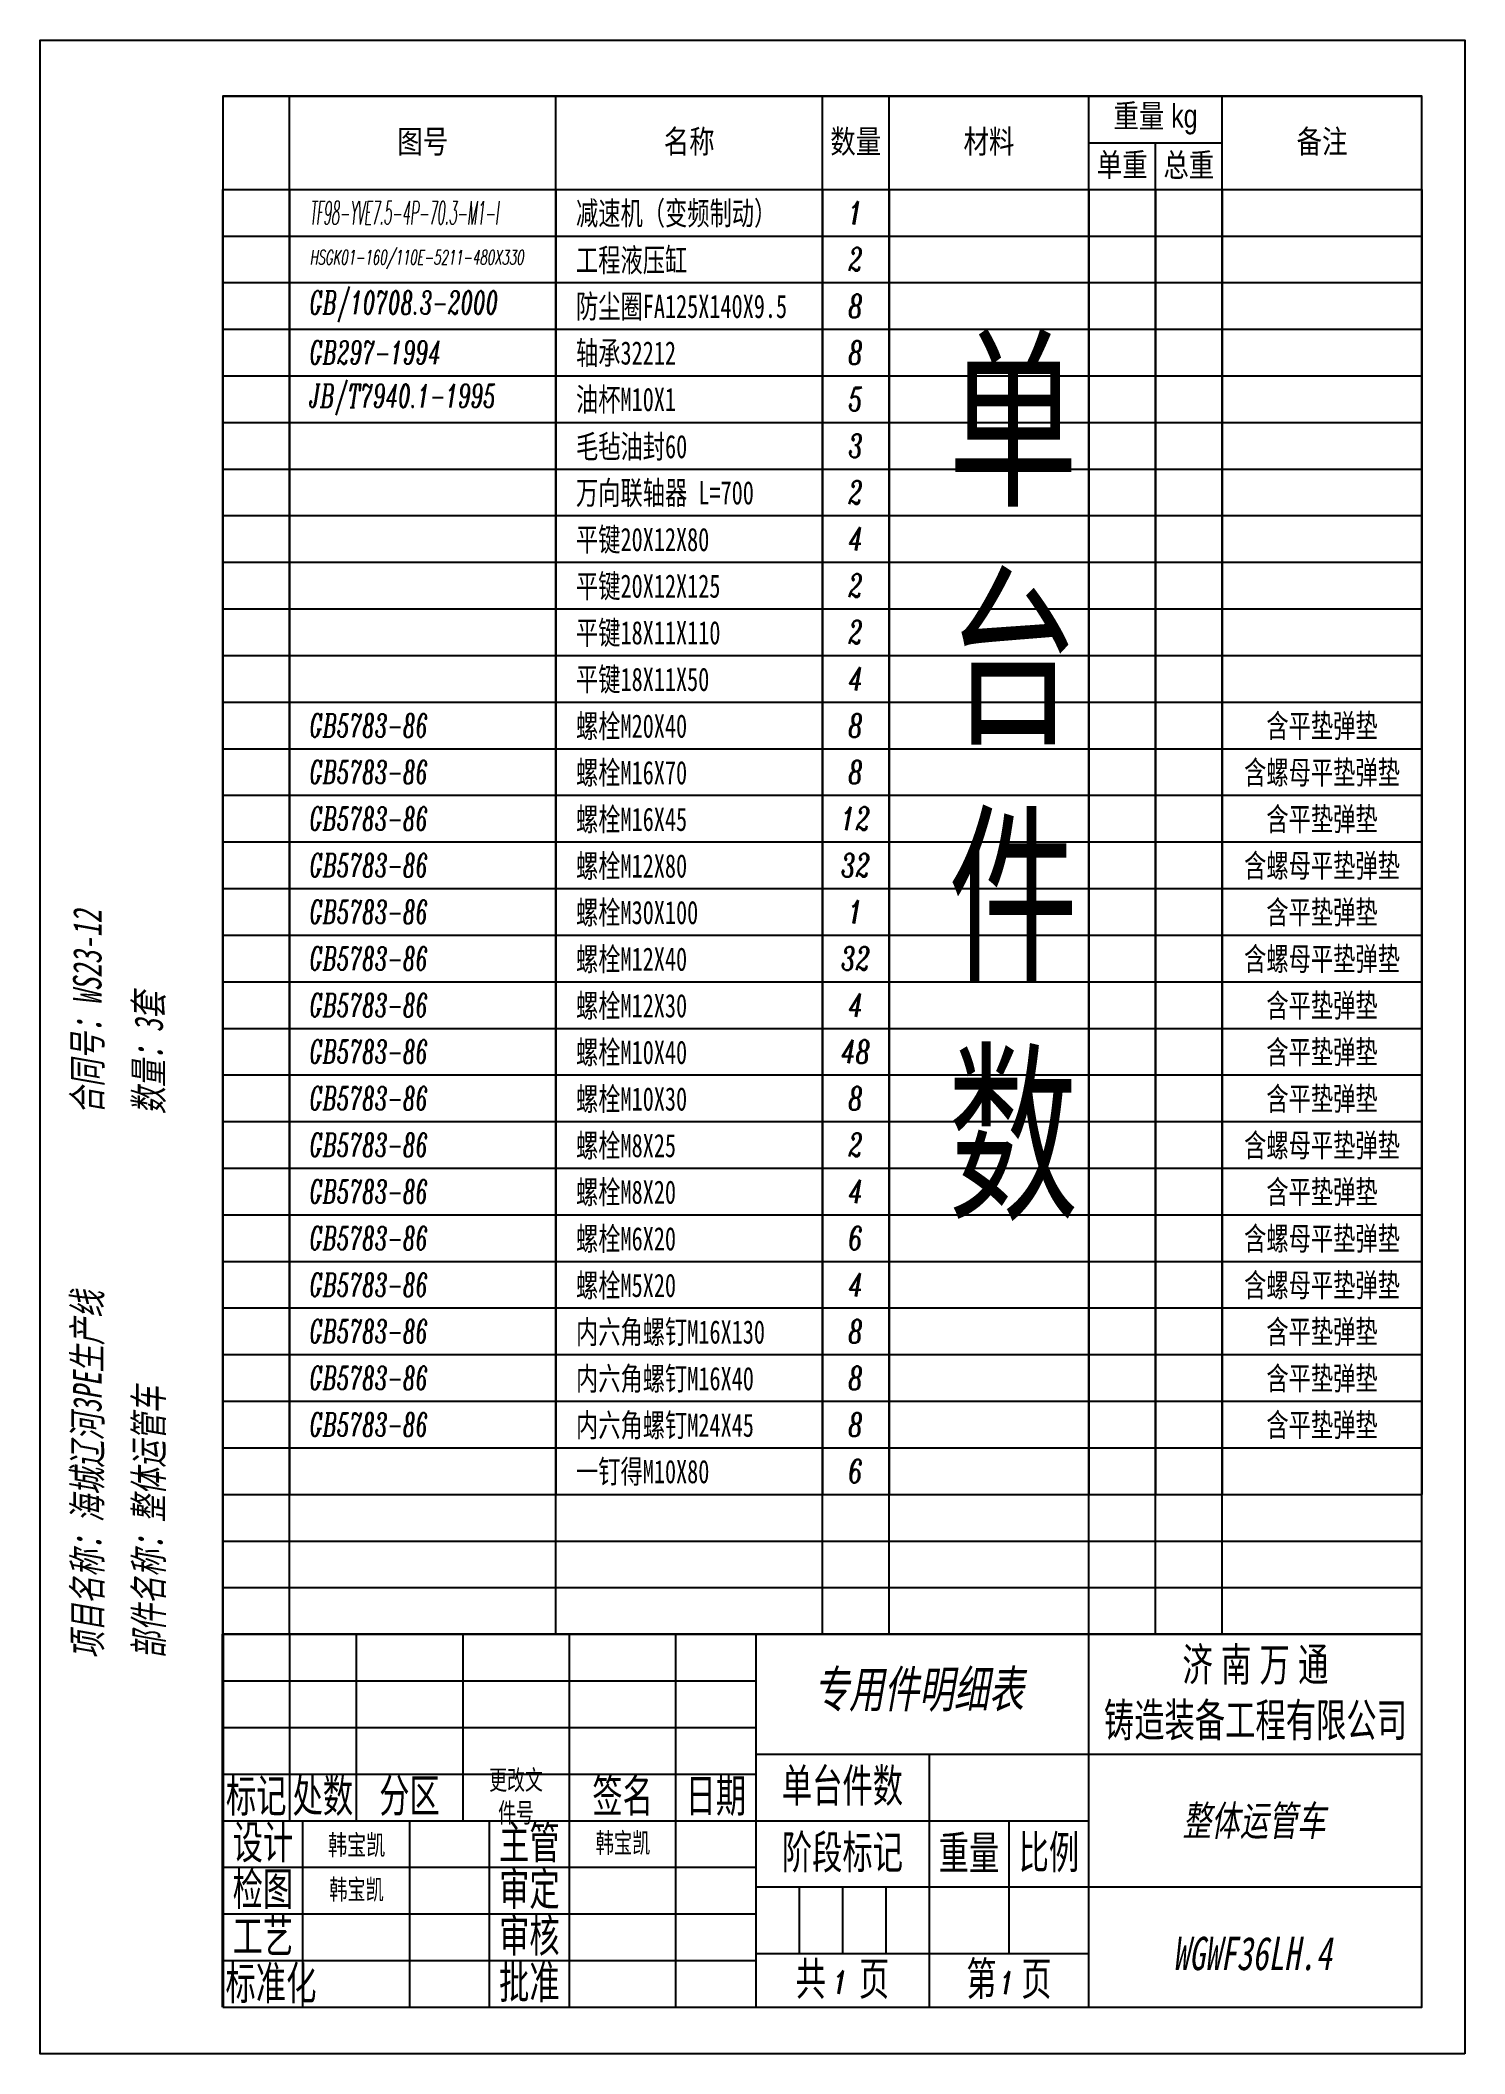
# Model space of a CAD drawing. Header units: millimetres. Extents: x 1029685 to 2160558, y -612394 to -232818.
# Drawn here: x 1044654 to 1047648, y -237051 to -232818 of the extents above; entities that cross this region are included whole.
import ezdxf
from ezdxf.enums import TextEntityAlignment as Align

# ---------------------------------------------------------------- set-up
doc = ezdxf.new("R2010")
doc.units = ezdxf.units.MM
doc.header["$LTSCALE"] = 5
doc.layers.add('$TD_AUDIT_GENERATED_(71C17)', color=7, linetype='Continuous', lineweight=40)
doc.layers.add('$TD_AUDIT_GENERATED_(71C18)', color=4, linetype='Continuous')
doc.layers.add('$TD_AUDIT_GENERATED_(71C19)', color=3, linetype='Continuous')
doc.styles.add('$TD_AUDIT_GENERATED_(68)', font='', dxfattribs={"width": 0.667})
doc.styles.add('$TD_AUDIT_GENERATED_(71C1D)', font='italic.shx', dxfattribs={"width": 0.7})
doc.styles.add('$TD_AUDIT_GENERATED_(71C1E)', font='', dxfattribs={"width": 0.7, "oblique": 10})
doc.styles.add('CHINESE-3', font='', dxfattribs={"width": 0.8})
doc.styles.get('$TD_AUDIT_GENERATED_(68)').set_extended_font_data('FangSong_GB2312')
doc.styles.get('$TD_AUDIT_GENERATED_(71C1E)').set_extended_font_data('SimSun')
doc.styles.get('CHINESE-3').set_extended_font_data('SimSun')

msp = doc.modelspace()

# ---------------------------------------------------------------- texts
at = {"layer": '$TD_AUDIT_GENERATED_(71C19)', "insert": (1046562.2, -233466.3), "char_height": 300, "width": 788.925, "attachment_point": 1, "style": '$TD_AUDIT_GENERATED_(68)'}
msp.add_mtext('{\\fSimSun|b0|i0|c134|p2;\\M+5B5A5\\P\\M+5CCA8\\P\\M+5BCFE\\P\\M+5CAFD}', dxfattribs=at)
at = {"layer": '$TD_AUDIT_GENERATED_(71C19)', "insert": (1044722.7, -236220.2), "char_height": 89.0389, "width": 3739.89, "attachment_point": 1, "rotation": 90, "style": '$TD_AUDIT_GENERATED_(71C1E)'}
msp.add_mtext('{\\H0.6739x;\\M+5CFEE\\M+5C4BF\\M+5C3FB\\M+5B3C6\\M+5A3BA\\M+5BAA3\\M+5B3C7\\M+5C1C9\\M+5BAD33PE\\M+5C9FA\\M+5B2FA\\M+5CFDF             \\M+5BACF\\M+5CDAC\\M+5BAC5\\M+5A3BAWS23-12\\P\\M+5B2BF\\M+5BCFE\\M+5C3FB\\M+5B3C6\\M+5A3BA\\M+5D5FB\\M+5CCE5\\M+5D4CB\\M+5B9DC\\M+5B3B5                    \\M+5CAFD\\M+5C1BF\\M+5A3BA3\\M+5CCD7    }\\M+5A1A1\\M+5A1A1\\M+5A1A1', dxfattribs=at)

# ---------------------------------------------------------------- blocks, each defined once
blk = doc.blocks.new('44')
at = {"layer": '$TD_AUDIT_GENERATED_(71C18)'}
for p, q in [((658445.7, -179696.7), (662045.7, -179696.7)), ((658445.7, -179696.7), (658445.7, -179976.7)), ((658645.7, -179976.7), (658645.7, -179696.7)), ((659445.7, -179976.7), (659445.7, -179696.7)), ((660245.7, -179976.7), (660245.7, -179696.7)), ((660445.7, -179976.7), (660445.7, -179696.7)), ((661045.7, -179976.7), (661045.7, -179696.7)), ((661445.7, -179976.7), (661445.7, -179696.7)), ((661045.7, -179836.7), (661445.7, -179836.7)), ((661245.7, -179976.7), (661245.7, -179836.7)), ((658445.7, -179976.7), (662045.7, -179976.7))]:
    blk.add_line(p, q, dxfattribs=at)
at = {"layer": '$TD_AUDIT_GENERATED_(71C18)', "char_height": 70, "width": 800, "attachment_point": 5, "style": 'CHINESE-3'}
for s, insert in [('{\\fￋￎￌﾣﾤ|b0|i0|c134|p2;\\M+5D6D8\\M+5C1BF kg}', (661245.7, -179766.7)), ('{\\fￋￎￌﾣﾤ|b0|i0|c134|p2;\\M+5CDBC\\M+5BAC5}', (659045.7, -179836.7)), ('{\\fￋￎￌﾣﾤ|b0|i0|c134|p2;\\M+5C3FB\\M+5B3C6}', (659845.7, -179836.7)), ('{\\fￋￎￌﾣﾤ|b0|i0|c134|p2;\\M+5CAFD\\M+5C1BF}', (660345.7, -179836.7)), ('{\\fￋￎￌﾣﾤ|b0|i0|c134|p2;\\M+5B2C4\\M+5C1CF}', (660745.7, -179836.7)), ('{\\fￋￎￌﾣﾤ|b0|i0|c134|p2;\\M+5B1B8\\M+5D7A2}', (661745.7, -179836.7)), ('{\\fￋￎￌﾣﾤ|b0|i0|c134|p2;\\M+5B5A5\\M+5D6D8}', (661145.7, -179906.7)), ('{\\fￋￎￌﾣﾤ|b0|i0|c134|p2;\\M+5D7DC\\M+5D6D8}', (661345.7, -179906.7))]:
    blk.add_mtext(s, dxfattribs=dict(at, insert=insert))
blk = doc.blocks.new('$TD_AUDIT_GENERATED_(71B81)')
at = {"layer": '$TD_AUDIT_GENERATED_(71C17)'}
blk.add_line((-180, 56), (-180, 0), dxfattribs=at)
at = {"layer": '$TD_AUDIT_GENERATED_(71C18)'}
for p, q in [((0, 56), (-180, 56)), ((-170, 56), (-170, 28)), ((-160, 56), (-160, 28)), ((-144, 56), (-144, 28)), ((-128, 56), (-128, 0)), ((-112, 0), (-112, 56)), ((-100, 56), (-100, 0)), ((-50, 0), (-50, 56)), ((-180, 49), (-100, 49)), ((-180, 42), (-100, 42)), ((-100, 38), (0, 38)), ((-74, 38), (-74, 0)), ((-180, 35), (-100, 35)), ((-180, 28), (-50, 28)), ((-168, 0), (-168, 28)), ((-152, 28), (-152, 0)), ((-140, 0), (-140, 28)), ((-62, 28), (-62, 8)), ((-180, 21), (-100, 21)), ((0, 18), (-100, 18)), ((-93.5, 18), (-93.5, 8)), ((-87, 18), (-87, 8)), ((-80.5, 18), (-80.5, 8)), ((-180, 14), (-100, 14)), ((-180, 7), (-100, 7)), ((-50, 8), (-100, 8)), ((-50, 0), (-50, 9))]:
    blk.add_line(p, q, dxfattribs=at)
at = {"layer": '$TD_AUDIT_GENERATED_(71C18)', "attachment_point": 5, "style": '$TD_AUDIT_GENERATED_(68)'}
for s, insert, char_height, width in [('\\M+5BCC3{\\f\uffbfﾬￌﾣﾤ_GB2312|b0|i0|c134|p49; }\\M+5C4CF{\\f\uffbfﾬￌﾣﾤ_GB2312|b0|i0|c134|p49; }\\M+5CDF2{\\f\uffbfﾬￌﾣﾤ_GB2312|b0|i0|c134|p49; }\\M+5CDA8{\\f\uffbfﾬￌﾣﾤ_GB2312|b0|i0|c134|p49;\\P}\\M+5D6FD\\M+5D4EC\\M+5D7B0\\M+5B1B8\\M+5B9A4\\M+5B3CC\\M+5D3D0\\M+5CFDE\\M+5B9AB\\M+5CBBE', (-25, 47), 5, 50), ('{\\f\uffbfﾬￌﾣﾤ_GB2312|b0|i0|c134|p49;\\M+5B5A5\\M+5CCA8\\M+5BCFE\\M+5CAFD}', (-87, 33), 5, 26), ('{\\f\uffbfﾬￌﾣﾤ_GB2312|b0|i0|c134|p49;\\M+5B1EA\\M+5BCC7}', (-175, 31.5), 5, 10), ('{\\f\uffbfﾬￌﾣﾤ_GB2312|b0|i0|c134|p49;\\M+5B4A6\\M+5CAFD}', (-165, 31.5), 5, 10), ('{\\f\uffbfﾬￌﾣﾤ_GB2312|b0|i0|c134|p49;\\M+5B7D6\\M+5C7F8}', (-152, 31.5), 5, 10), ('{\\fSimSun|b0|i0|c134|p2;\\M+5B8FC\\M+5B8C4\\M+5CEC4\\M+5BCFE\\M+5BAC5}', (-136, 31.5), 2.9493, 10), ('{\\f\uffbfﾬￌﾣﾤ_GB2312|b0|i0|c134|p49;\\M+5C7A9\\M+5C3FB}', (-120, 31.5), 5, 10), ('{\\f\uffbfﾬￌﾣﾤ_GB2312|b0|i0|c134|p49;\\M+5C8D5\\M+5C6DA}', (-106, 31.5), 5, 10), ('{\\f\uffbfﾬￌﾣﾤ_GB2312|b0|i0|c134|p49;\\M+5C9E8\\M+5BCC6}', (-174, 24.5), 5, 10), ('{\\f\uffbfﾬￌﾣﾤ_GB2312|b0|i0|c134|p49;\\M+5D6F7\\M+5B9DC}', (-134, 24.5), 5, 10), ('{\\fSimSun|b0|i0|c134|p2;\\M+5BAAB\\M+5B1A6\\M+5BFAD}', (-119.94, 24.5), 3, 10), ('{\\f\uffbfﾬￌﾣﾤ_GB2312|b0|i0|c134|p49;\\M+5BDD7\\M+5B6CE\\M+5B1EA\\M+5BCC7}', (-87, 23), 5, 26), ('{\\f\uffbfﾬￌﾣﾤ_GB2312|b0|i0|c134|p49;\\M+5D6D8\\M+5C1BF}', (-68, 23), 5, 12), ('{\\f\uffbfﾬￌﾣﾤ_GB2312|b0|i0|c134|p49;\\M+5B1C8\\M+5C0FD}', (-56, 23), 5, 12), ('{\\f\uffbfﾬￌﾣﾤ_GB2312|b0|i0|c134|p49;\\M+5BCEC\\M+5CDBC}', (-174, 17.5), 5, 10), ('{\\fSimSun|b0|i0|c134|p2;\\M+5BAAB\\M+5B1A6\\M+5BFAD}', (-159.94, 17.5), 3, 10), ('{\\f\uffbfﾬￌﾣﾤ_GB2312|b0|i0|c134|p49;\\M+5C9F3\\M+5B6A8}', (-134, 17.5), 5, 10), ('{\\f\uffbfﾬￌﾣﾤ_GB2312|b0|i0|c134|p49;\\M+5B9A4\\M+5D2D5}', (-174, 10.5), 5, 16), ('{\\f\uffbfﾬￌﾣﾤ_GB2312|b0|i0|c134|p49;\\M+5C9F3\\M+5BACB}', (-134, 10.5), 5, 10), ('\\M+5B1EA\\M+5D7BC\\M+5BBAF', (-172.79, 3.35), 5, 16.875), ('{\\f\uffbfﾬￌﾣﾤ_GB2312|b0|i0|c134|p49;\\M+5C5FA\\M+5D7BC}', (-134, 3.5), 5, 10), ('{\\f\uffbfﾬￌﾣﾤ_GB2312|b0|i0|c134|p49;\\M+5B9B2    \\M+5D2B3}', (-87, 4), 5, 26), ('{\\f\uffbfﾬￌﾣﾤ_GB2312|b0|i0|c134|p49;\\M+5B5DA   \\M+5D2B3}', (-62, 4), 5, 24)]:
    blk.add_mtext(s, dxfattribs=dict(at, insert=insert, char_height=char_height, width=width))
at = {"layer": '$TD_AUDIT_GENERATED_(71C18)', "style": '$TD_AUDIT_GENERATED_(68)', "width": 0.667, "flags": 8}
blk.add_attdef('材料', (-93.31, 44.19), '', height=5, dxfattribs=at)
for tag, p in [('Q', (-75.49, 47.76)), ('M', (-62, 32.74)), ('名称', (-25.19, 28)), ('姓名', (-159.93, 24.36)), ('DATA', (-146.06, 24.09)), ('姓名', (-159.93, 17.36)), ('DATA', (-146.06, 17.09)), ('KG', (-68.19, 13.73)), ('Y', (-55.74, 13.18)), ('姓名', (-119.93, 10.36)), ('DATA', (-106.06, 10.09)), ('N', (-25.47, 8.06)), ('姓名', (-119.93, 3.36)), ('Z', (-87.28, 3.77)), ('X', (-62.27, 3.67)), ('DATA', (-106.06, 3.09))]:
    blk.add_attdef(tag, text='', height=5, dxfattribs=at).set_placement(p, align=Align.MIDDLE_CENTER)
blk = doc.blocks.new('$TD_AUDIT_GENERATED_(78FD5)')
for p, q in [((0, 7), (180, 7)), ((0, 0), (0, 7)), ((10, 0), (10, 7)), ((50, 0), (50, 7)), ((90, 0), (90, 7)), ((100, 0), (100, 7)), ((130, 0), (130, 7)), ((140, 0), (140, 7)), ((150, 0), (150, 7)), ((180, 0), (180, 7)), ((0, 0), (180, 0))]:
    blk.add_line(p, q)
at = {"width": 0.7, "flags": 8}
for tag, style, p in [('1', '$TD_AUDIT_GENERATED_(71C1D)', (5, 3.5)), ('4', '$TD_AUDIT_GENERATED_(71C1D)', (95, 3.5)), ('6', '$TD_AUDIT_GENERATED_(71C1D)', (135, 3.5)), ('7', '$TD_AUDIT_GENERATED_(71C1D)', (145, 3.5)), ('8', '$TD_AUDIT_GENERATED_(71C1E)', (165, 3.5))]:
    blk.add_attdef(tag, text='', height=3.5, dxfattribs=dict(at, style=style)).set_placement(p, align=Align.MIDDLE_CENTER)
at = {"color": 141, "flags": 8}
for tag, style, width, p in [('2', '$TD_AUDIT_GENERATED_(71C1D)', 0.6, (13, 3.5)), ('3', '$TD_AUDIT_GENERATED_(71C1E)', 0.7, (53, 3.5)), ('5', '$TD_AUDIT_GENERATED_(71C1D)', 0.7, (103, 3.5))]:
    blk.add_attdef(tag, text='', height=3.5, dxfattribs=dict(at, style=style, width=width)).set_placement(p, align=Align.MIDDLE_LEFT)

# ---------------------------------------------------------------- linework, layer by layer
at = {"layer": '$TD_AUDIT_GENERATED_(71C18)'}
msp.add_line((1045037.8, -233131.4), (1047557.8, -233131.4), dxfattribs=at)
for points in [[(1047647.7, -237051.4), (1044653.9, -237051.4), (1044653.9, -232817.8), (1047647.7, -232817.8)], [(1045037.8, -236953.4), (1047557.8, -236953.4), (1047557.8, -232935.4), (1045037.8, -232935.4), (1045037.8, -236953.4)]]:
    msp.add_lwpolyline(points, close=True, dxfattribs=at)

# ---------------------------------------------------------------- block references
for name, p, xscale, yscale, zscale in [('44', (584125.8, -107147.7), 0.7000000000698492, 0.7000000000698492, 0.7000000000698492), ('$TD_AUDIT_GENERATED_(78FD5)', (1045037.8, -233229.4), 14, 14, 14), ('$TD_AUDIT_GENERATED_(78FD5)', (1045037.8, -233327.4), 14, 14, 14), ('$TD_AUDIT_GENERATED_(78FD5)', (1045037.8, -233425.4), 14, 14, 14), ('$TD_AUDIT_GENERATED_(78FD5)', (1045037.8, -233523.4), 14, 14, 14), ('$TD_AUDIT_GENERATED_(78FD5)', (1045037.8, -233621.4), 14, 14, 14), ('$TD_AUDIT_GENERATED_(78FD5)', (1045037.8, -233719.4), 14, 14, 14), ('$TD_AUDIT_GENERATED_(78FD5)', (1045037.8, -233817.4), 14, 14, 14), ('$TD_AUDIT_GENERATED_(78FD5)', (1045037.8, -233915.4), 14, 14, 14), ('$TD_AUDIT_GENERATED_(78FD5)', (1045037.8, -234013.4), 14, 14, 14), ('$TD_AUDIT_GENERATED_(78FD5)', (1045037.8, -234111.4), 14, 14, 14), ('$TD_AUDIT_GENERATED_(78FD5)', (1045037.8, -234209.4), 14, 14, 14), ('$TD_AUDIT_GENERATED_(78FD5)', (1045037.8, -234307.4), 14, 14, 14), ('$TD_AUDIT_GENERATED_(78FD5)', (1045037.8, -234405.4), 14, 14, 14), ('$TD_AUDIT_GENERATED_(78FD5)', (1045037.8, -234503.4), 14, 14, 14), ('$TD_AUDIT_GENERATED_(78FD5)', (1045037.8, -234601.4), 14, 14, 14), ('$TD_AUDIT_GENERATED_(78FD5)', (1045037.8, -234699.4), 14, 14, 14), ('$TD_AUDIT_GENERATED_(78FD5)', (1045037.8, -234797.4), 14, 14, 14), ('$TD_AUDIT_GENERATED_(78FD5)', (1045037.8, -234895.4), 14, 14, 14), ('$TD_AUDIT_GENERATED_(78FD5)', (1045037.8, -234993.4), 14, 14, 14), ('$TD_AUDIT_GENERATED_(78FD5)', (1045037.8, -235091.4), 14, 14, 14), ('$TD_AUDIT_GENERATED_(78FD5)', (1045037.8, -235189.4), 14, 14, 14), ('$TD_AUDIT_GENERATED_(78FD5)', (1045037.8, -235287.4), 14, 14, 14), ('$TD_AUDIT_GENERATED_(78FD5)', (1045037.8, -235385.4), 14, 14, 14), ('$TD_AUDIT_GENERATED_(78FD5)', (1045037.8, -235483.4), 14, 14, 14), ('$TD_AUDIT_GENERATED_(78FD5)', (1045037.8, -235581.4), 14, 14, 14), ('$TD_AUDIT_GENERATED_(78FD5)', (1045037.8, -235679.4), 14, 14, 14), ('$TD_AUDIT_GENERATED_(78FD5)', (1045037.8, -235777.4), 14, 14, 14), ('$TD_AUDIT_GENERATED_(78FD5)', (1045037.8, -235875.4), 14, 14, 14), ('$TD_AUDIT_GENERATED_(78FD5)', (1045037.8, -235973.4), 14, 14, 14), ('$TD_AUDIT_GENERATED_(78FD5)', (1045037.8, -236071.4), 14, 14, 14), ('$TD_AUDIT_GENERATED_(78FD5)', (1045037.8, -236169.4), 14, 14, 14)]:
    msp.add_blockref(name, p, dxfattribs=dict(at, xscale=xscale, yscale=yscale, zscale=zscale))
ref = msp.add_blockref('$TD_AUDIT_GENERATED_(78FD5)', (1045037.8, -233131.4), dxfattribs=dict(at, xscale=-13.99999999999823, yscale=13.99999999999823, zscale=13.99999999999823, rotation=180))
ref.add_attrib('2', 'TF98-YVE7.5-4P-70.3-M1-I', dxfattribs={"layer": '0', "color": 141, "height": 49, "style": '$TD_AUDIT_GENERATED_(71C1D)', "width": 0.4, "flags": 8}).set_placement((1045219.8, -233180.4), align=Align.MIDDLE_LEFT)
ref.add_attrib('3', '减速机（变频制动）', dxfattribs={"layer": '0', "color": 141, "height": 49, "style": '$TD_AUDIT_GENERATED_(71C1E)', "width": 0.7, "flags": 8}).set_placement((1045779.8, -233181.5), align=Align.MIDDLE_LEFT)
ref.add_attrib('4', '1', dxfattribs={"layer": '0', "height": 49, "style": '$TD_AUDIT_GENERATED_(71C1D)', "width": 0.7, "flags": 8}).set_placement((1046367.8, -233180.4), align=Align.MIDDLE_CENTER)
ref = msp.add_blockref('$TD_AUDIT_GENERATED_(78FD5)', (1045037.8, -233229.4), dxfattribs=dict(at, xscale=-13.99999999999823, yscale=13.99999999999823, zscale=13.99999999999823, rotation=180))
ref.add_attrib('2', 'HSGK01-160/110E-5211-480X330', dxfattribs={"layer": '0', "color": 141, "height": 30, "style": '$TD_AUDIT_GENERATED_(71C1D)', "width": 0.6, "flags": 8}).set_placement((1045219.8, -233274.1), align=Align.MIDDLE_LEFT)
ref.add_attrib('3', '工程液压缸', dxfattribs={"layer": '0', "color": 141, "height": 49, "style": '$TD_AUDIT_GENERATED_(71C1E)', "width": 0.7, "flags": 8}).set_placement((1045779.8, -233280.1), align=Align.MIDDLE_LEFT)
ref.add_attrib('4', '2', dxfattribs={"layer": '0', "height": 49, "style": '$TD_AUDIT_GENERATED_(71C1D)', "width": 0.7, "flags": 8}).set_placement((1046367.8, -233278.4), align=Align.MIDDLE_CENTER)
ref = msp.add_blockref('$TD_AUDIT_GENERATED_(78FD5)', (1045037.8, -233327.4), dxfattribs=dict(at, xscale=-13.99999999999823, yscale=13.99999999999823, zscale=13.99999999999823, rotation=180))
ref.add_attrib('2', 'GB/10708.3-2000', dxfattribs={"layer": '0', "color": 141, "height": 49, "style": '$TD_AUDIT_GENERATED_(71C1D)', "width": 0.6, "flags": 8}).set_placement((1045219.8, -233369.4), align=Align.MIDDLE_LEFT)
ref.add_attrib('3', '防尘圈FA125X140X9.5', dxfattribs={"layer": '0', "color": 141, "height": 49, "style": '$TD_AUDIT_GENERATED_(71C1E)', "width": 0.7, "flags": 8}).set_placement((1045779.8, -233377.3), align=Align.MIDDLE_LEFT)
ref.add_attrib('4', '8', dxfattribs={"layer": '0', "height": 49, "style": '$TD_AUDIT_GENERATED_(71C1D)', "width": 0.7, "flags": 8}).set_placement((1046367.8, -233376.4), align=Align.MIDDLE_CENTER)
ref = msp.add_blockref('$TD_AUDIT_GENERATED_(78FD5)', (1045037.8, -233425.4), dxfattribs=dict(at, xscale=-13.99999999999823, yscale=13.99999999999823, zscale=13.99999999999823, rotation=180))
ref.add_attrib('2', 'GB297-1994', dxfattribs={"layer": '0', "color": 141, "height": 49, "style": '$TD_AUDIT_GENERATED_(71C1D)', "width": 0.6, "flags": 8}).set_placement((1045219.8, -233474.4), align=Align.MIDDLE_LEFT)
ref.add_attrib('3', '轴承32212', dxfattribs={"layer": '0', "color": 141, "height": 49, "style": '$TD_AUDIT_GENERATED_(71C1E)', "width": 0.7, "flags": 8}).set_placement((1045779.8, -233475.3), align=Align.MIDDLE_LEFT)
ref.add_attrib('4', '8', dxfattribs={"layer": '0', "height": 49, "style": '$TD_AUDIT_GENERATED_(71C1D)', "width": 0.7, "flags": 8}).set_placement((1046367.8, -233474.4), align=Align.MIDDLE_CENTER)
ref = msp.add_blockref('$TD_AUDIT_GENERATED_(78FD5)', (1045037.8, -233523.4), dxfattribs=dict(at, xscale=-13.99999999999823, yscale=13.99999999999823, zscale=13.99999999999823, rotation=180))
ref.add_attrib('2', 'JB/T7940.1-1995', dxfattribs={"layer": '0', "color": 141, "height": 49, "style": '$TD_AUDIT_GENERATED_(71C1D)', "width": 0.6, "flags": 8}).set_placement((1045219.8, -233565.4), align=Align.MIDDLE_LEFT)
ref.add_attrib('3', '油杯M10X1', dxfattribs={"layer": '0', "color": 141, "height": 49, "style": '$TD_AUDIT_GENERATED_(71C1E)', "width": 0.7, "flags": 8}).set_placement((1045779.8, -233573), align=Align.MIDDLE_LEFT)
ref.add_attrib('4', '5', dxfattribs={"layer": '0', "height": 49, "style": '$TD_AUDIT_GENERATED_(71C1D)', "width": 0.7, "flags": 8}).set_placement((1046367.8, -233572.4), align=Align.MIDDLE_CENTER)
ref = msp.add_blockref('$TD_AUDIT_GENERATED_(78FD5)', (1045037.8, -233621.4), dxfattribs=dict(at, xscale=-13.99999999999823, yscale=13.99999999999823, zscale=13.99999999999823, rotation=180))
ref.add_attrib('3', '毛毡油封60', dxfattribs={"layer": '0', "color": 141, "height": 49, "style": '$TD_AUDIT_GENERATED_(71C1E)', "width": 0.7, "flags": 8}).set_placement((1045779.8, -233672.1), align=Align.MIDDLE_LEFT)
ref.add_attrib('4', '3', dxfattribs={"layer": '0', "height": 49, "style": '$TD_AUDIT_GENERATED_(71C1D)', "width": 0.7, "flags": 8}).set_placement((1046367.8, -233670.4), align=Align.MIDDLE_CENTER)
ref = msp.add_blockref('$TD_AUDIT_GENERATED_(78FD5)', (1045037.8, -233719.4), dxfattribs=dict(at, xscale=-13.99999999999823, yscale=13.99999999999823, zscale=13.99999999999823, rotation=180))
ref.add_attrib('3', '万向联轴器 L=700', dxfattribs={"layer": '0', "color": 141, "height": 49, "style": '$TD_AUDIT_GENERATED_(71C1E)', "width": 0.7, "flags": 8}).set_placement((1045779.8, -233769.3), align=Align.MIDDLE_LEFT)
ref.add_attrib('4', '2', dxfattribs={"layer": '0', "height": 49, "style": '$TD_AUDIT_GENERATED_(71C1D)', "width": 0.7, "flags": 8}).set_placement((1046367.8, -233768.4), align=Align.MIDDLE_CENTER)
ref = msp.add_blockref('$TD_AUDIT_GENERATED_(78FD5)', (1045037.8, -233817.4), dxfattribs=dict(at, xscale=-13.99999999999823, yscale=13.99999999999823, zscale=13.99999999999823, rotation=180))
ref.add_attrib('3', '平键20X12X80', dxfattribs={"layer": '0', "color": 141, "height": 49, "style": '$TD_AUDIT_GENERATED_(71C1E)', "width": 0.7, "flags": 8}).set_placement((1045779.8, -233867.5), align=Align.MIDDLE_LEFT)
ref.add_attrib('4', '4', dxfattribs={"layer": '0', "height": 49, "style": '$TD_AUDIT_GENERATED_(71C1D)', "width": 0.7, "flags": 8}).set_placement((1046367.8, -233866.4), align=Align.MIDDLE_CENTER)
ref = msp.add_blockref('$TD_AUDIT_GENERATED_(78FD5)', (1045037.8, -233915.4), dxfattribs=dict(at, xscale=-13.99999999999823, yscale=13.99999999999823, zscale=13.99999999999823, rotation=180))
ref.add_attrib('3', '平键20X12X125', dxfattribs={"layer": '0', "color": 141, "height": 49, "style": '$TD_AUDIT_GENERATED_(71C1E)', "width": 0.7, "flags": 8}).set_placement((1045779.8, -233965.5), align=Align.MIDDLE_LEFT)
ref.add_attrib('4', '2', dxfattribs={"layer": '0', "height": 49, "style": '$TD_AUDIT_GENERATED_(71C1D)', "width": 0.7, "flags": 8}).set_placement((1046367.8, -233964.4), align=Align.MIDDLE_CENTER)
ref = msp.add_blockref('$TD_AUDIT_GENERATED_(78FD5)', (1045037.8, -234013.4), dxfattribs=dict(at, xscale=-13.99999999999823, yscale=13.99999999999823, zscale=13.99999999999823, rotation=180))
ref.add_attrib('3', '平键18X11X110', dxfattribs={"layer": '0', "color": 141, "height": 49, "style": '$TD_AUDIT_GENERATED_(71C1E)', "width": 0.7, "flags": 8}).set_placement((1045779.8, -234063.5), align=Align.MIDDLE_LEFT)
ref.add_attrib('4', '2', dxfattribs={"layer": '0', "height": 49, "style": '$TD_AUDIT_GENERATED_(71C1D)', "width": 0.7, "flags": 8}).set_placement((1046367.8, -234062.4), align=Align.MIDDLE_CENTER)
ref = msp.add_blockref('$TD_AUDIT_GENERATED_(78FD5)', (1045037.8, -234111.4), dxfattribs=dict(at, xscale=-13.99999999999823, yscale=13.99999999999823, zscale=13.99999999999823, rotation=180))
ref.add_attrib('3', '平键18X11X50', dxfattribs={"layer": '0', "color": 141, "height": 49, "style": '$TD_AUDIT_GENERATED_(71C1E)', "width": 0.7, "flags": 8}).set_placement((1045779.8, -234161.5), align=Align.MIDDLE_LEFT)
ref.add_attrib('4', '4', dxfattribs={"layer": '0', "height": 49, "style": '$TD_AUDIT_GENERATED_(71C1D)', "width": 0.7, "flags": 8}).set_placement((1046367.8, -234160.4), align=Align.MIDDLE_CENTER)
ref = msp.add_blockref('$TD_AUDIT_GENERATED_(78FD5)', (1045037.8, -234209.4), dxfattribs=dict(at, xscale=-13.99999999999823, yscale=13.99999999999823, zscale=13.99999999999823, rotation=180))
ref.add_attrib('2', 'GB5783-86', dxfattribs={"layer": '0', "color": 141, "height": 49, "style": '$TD_AUDIT_GENERATED_(71C1D)', "width": 0.6, "flags": 8}).set_placement((1045219.8, -234258.4), align=Align.MIDDLE_LEFT)
ref.add_attrib('3', '螺栓M20X40', dxfattribs={"layer": '0', "color": 141, "height": 49, "style": '$TD_AUDIT_GENERATED_(71C1E)', "width": 0.7, "flags": 8}).set_placement((1045779.8, -234259.8), align=Align.MIDDLE_LEFT)
ref.add_attrib('4', '8', dxfattribs={"layer": '0', "height": 49, "style": '$TD_AUDIT_GENERATED_(71C1D)', "width": 0.7, "flags": 8}).set_placement((1046367.8, -234258.4), align=Align.MIDDLE_CENTER)
ref.add_attrib('8', '含平垫弹垫', dxfattribs={"layer": '0', "height": 49, "style": '$TD_AUDIT_GENERATED_(71C1E)', "width": 0.7, "flags": 8}).set_placement((1047347.8, -234259.3), align=Align.MIDDLE_CENTER)
ref = msp.add_blockref('$TD_AUDIT_GENERATED_(78FD5)', (1045037.8, -234307.4), dxfattribs=dict(at, xscale=-13.99999999999823, yscale=13.99999999999823, zscale=13.99999999999823, rotation=180))
ref.add_attrib('2', 'GB5783-86', dxfattribs={"layer": '0', "color": 141, "height": 49, "style": '$TD_AUDIT_GENERATED_(71C1D)', "width": 0.6, "flags": 8}).set_placement((1045219.8, -234356.4), align=Align.MIDDLE_LEFT)
ref.add_attrib('3', '螺栓M16X70', dxfattribs={"layer": '0', "color": 141, "height": 49, "style": '$TD_AUDIT_GENERATED_(71C1E)', "width": 0.7, "flags": 8}).set_placement((1045779.8, -234357.8), align=Align.MIDDLE_LEFT)
ref.add_attrib('4', '8', dxfattribs={"layer": '0', "height": 49, "style": '$TD_AUDIT_GENERATED_(71C1D)', "width": 0.7, "flags": 8}).set_placement((1046367.8, -234356.4), align=Align.MIDDLE_CENTER)
ref.add_attrib('8', '含螺母平垫弹垫', dxfattribs={"layer": '0', "height": 49, "style": '$TD_AUDIT_GENERATED_(71C1E)', "width": 0.7, "flags": 8}).set_placement((1047347.8, -234357.3), align=Align.MIDDLE_CENTER)
ref = msp.add_blockref('$TD_AUDIT_GENERATED_(78FD5)', (1045037.8, -234405.4), dxfattribs=dict(at, xscale=-13.99999999999823, yscale=13.99999999999823, zscale=13.99999999999823, rotation=180))
ref.add_attrib('2', 'GB5783-86', dxfattribs={"layer": '0', "color": 141, "height": 49, "style": '$TD_AUDIT_GENERATED_(71C1D)', "width": 0.6, "flags": 8}).set_placement((1045219.8, -234454.4), align=Align.MIDDLE_LEFT)
ref.add_attrib('3', '螺栓M16X45', dxfattribs={"layer": '0', "color": 141, "height": 49, "style": '$TD_AUDIT_GENERATED_(71C1E)', "width": 0.7, "flags": 8}).set_placement((1045779.8, -234455.8), align=Align.MIDDLE_LEFT)
ref.add_attrib('4', '12', dxfattribs={"layer": '0', "height": 49, "style": '$TD_AUDIT_GENERATED_(71C1D)', "width": 0.7, "flags": 8}).set_placement((1046367.8, -234454.4), align=Align.MIDDLE_CENTER)
ref.add_attrib('8', '含平垫弹垫', dxfattribs={"layer": '0', "height": 49, "style": '$TD_AUDIT_GENERATED_(71C1E)', "width": 0.7, "flags": 8}).set_placement((1047347.8, -234455.3), align=Align.MIDDLE_CENTER)
ref = msp.add_blockref('$TD_AUDIT_GENERATED_(78FD5)', (1045037.8, -234503.4), dxfattribs=dict(at, xscale=-13.99999999999823, yscale=13.99999999999823, zscale=13.99999999999823, rotation=180))
ref.add_attrib('2', 'GB5783-86', dxfattribs={"layer": '0', "color": 141, "height": 49, "style": '$TD_AUDIT_GENERATED_(71C1D)', "width": 0.6, "flags": 8}).set_placement((1045219.8, -234552.4), align=Align.MIDDLE_LEFT)
ref.add_attrib('3', '螺栓M12X80', dxfattribs={"layer": '0', "color": 141, "height": 49, "style": '$TD_AUDIT_GENERATED_(71C1E)', "width": 0.7, "flags": 8}).set_placement((1045779.8, -234553.8), align=Align.MIDDLE_LEFT)
ref.add_attrib('4', '32', dxfattribs={"layer": '0', "height": 49, "style": '$TD_AUDIT_GENERATED_(71C1D)', "width": 0.7, "flags": 8}).set_placement((1046367.8, -234552.4), align=Align.MIDDLE_CENTER)
ref.add_attrib('8', '含螺母平垫弹垫', dxfattribs={"layer": '0', "height": 49, "style": '$TD_AUDIT_GENERATED_(71C1E)', "width": 0.7, "flags": 8}).set_placement((1047347.8, -234553.3), align=Align.MIDDLE_CENTER)
ref = msp.add_blockref('$TD_AUDIT_GENERATED_(78FD5)', (1045037.8, -234601.4), dxfattribs=dict(at, xscale=-13.99999999999823, yscale=13.99999999999823, zscale=13.99999999999823, rotation=180))
ref.add_attrib('2', 'GB5783-86', dxfattribs={"layer": '0', "color": 141, "height": 49, "style": '$TD_AUDIT_GENERATED_(71C1D)', "width": 0.6, "flags": 8}).set_placement((1045219.8, -234650.4), align=Align.MIDDLE_LEFT)
ref.add_attrib('3', '螺栓M30X100', dxfattribs={"layer": '0', "color": 141, "height": 49, "style": '$TD_AUDIT_GENERATED_(71C1E)', "width": 0.7, "flags": 8}).set_placement((1045779.8, -234651.8), align=Align.MIDDLE_LEFT)
ref.add_attrib('4', '1', dxfattribs={"layer": '0', "height": 49, "style": '$TD_AUDIT_GENERATED_(71C1D)', "width": 0.7, "flags": 8}).set_placement((1046367.8, -234650.4), align=Align.MIDDLE_CENTER)
ref.add_attrib('8', '含平垫弹垫', dxfattribs={"layer": '0', "height": 49, "style": '$TD_AUDIT_GENERATED_(71C1E)', "width": 0.7, "flags": 8}).set_placement((1047347.8, -234651.3), align=Align.MIDDLE_CENTER)
ref = msp.add_blockref('$TD_AUDIT_GENERATED_(78FD5)', (1045037.8, -234699.4), dxfattribs=dict(at, xscale=-13.99999999999823, yscale=13.99999999999823, zscale=13.99999999999823, rotation=180))
ref.add_attrib('2', 'GB5783-86', dxfattribs={"layer": '0', "color": 141, "height": 49, "style": '$TD_AUDIT_GENERATED_(71C1D)', "width": 0.6, "flags": 8}).set_placement((1045219.8, -234748.4), align=Align.MIDDLE_LEFT)
ref.add_attrib('3', '螺栓M12X40', dxfattribs={"layer": '0', "color": 141, "height": 49, "style": '$TD_AUDIT_GENERATED_(71C1E)', "width": 0.7, "flags": 8}).set_placement((1045779.8, -234749.8), align=Align.MIDDLE_LEFT)
ref.add_attrib('4', '32', dxfattribs={"layer": '0', "height": 49, "style": '$TD_AUDIT_GENERATED_(71C1D)', "width": 0.7, "flags": 8}).set_placement((1046367.8, -234748.4), align=Align.MIDDLE_CENTER)
ref.add_attrib('8', '含螺母平垫弹垫', dxfattribs={"layer": '0', "height": 49, "style": '$TD_AUDIT_GENERATED_(71C1E)', "width": 0.7, "flags": 8}).set_placement((1047347.8, -234749.3), align=Align.MIDDLE_CENTER)
ref = msp.add_blockref('$TD_AUDIT_GENERATED_(78FD5)', (1045037.8, -234797.4), dxfattribs=dict(at, xscale=-13.99999999999823, yscale=13.99999999999823, zscale=13.99999999999823, rotation=180))
ref.add_attrib('2', 'GB5783-86', dxfattribs={"layer": '0', "color": 141, "height": 49, "style": '$TD_AUDIT_GENERATED_(71C1D)', "width": 0.6, "flags": 8}).set_placement((1045219.8, -234846.4), align=Align.MIDDLE_LEFT)
ref.add_attrib('3', '螺栓M12X30', dxfattribs={"layer": '0', "color": 141, "height": 49, "style": '$TD_AUDIT_GENERATED_(71C1E)', "width": 0.7, "flags": 8}).set_placement((1045779.8, -234847.8), align=Align.MIDDLE_LEFT)
ref.add_attrib('4', '4', dxfattribs={"layer": '0', "height": 49, "style": '$TD_AUDIT_GENERATED_(71C1D)', "width": 0.7, "flags": 8}).set_placement((1046367.8, -234846.4), align=Align.MIDDLE_CENTER)
ref.add_attrib('8', '含平垫弹垫', dxfattribs={"layer": '0', "height": 49, "style": '$TD_AUDIT_GENERATED_(71C1E)', "width": 0.7, "flags": 8}).set_placement((1047347.8, -234847.3), align=Align.MIDDLE_CENTER)
ref = msp.add_blockref('$TD_AUDIT_GENERATED_(78FD5)', (1045037.8, -234895.4), dxfattribs=dict(at, xscale=-13.99999999999823, yscale=13.99999999999823, zscale=13.99999999999823, rotation=180))
ref.add_attrib('2', 'GB5783-86', dxfattribs={"layer": '0', "color": 141, "height": 49, "style": '$TD_AUDIT_GENERATED_(71C1D)', "width": 0.6, "flags": 8}).set_placement((1045219.8, -234944.4), align=Align.MIDDLE_LEFT)
ref.add_attrib('3', '螺栓M10X40', dxfattribs={"layer": '0', "color": 141, "height": 49, "style": '$TD_AUDIT_GENERATED_(71C1E)', "width": 0.7, "flags": 8}).set_placement((1045779.8, -234945.8), align=Align.MIDDLE_LEFT)
ref.add_attrib('4', '48', dxfattribs={"layer": '0', "height": 49, "style": '$TD_AUDIT_GENERATED_(71C1D)', "width": 0.7, "flags": 8}).set_placement((1046367.8, -234944.4), align=Align.MIDDLE_CENTER)
ref.add_attrib('8', '含平垫弹垫', dxfattribs={"layer": '0', "height": 49, "style": '$TD_AUDIT_GENERATED_(71C1E)', "width": 0.7, "flags": 8}).set_placement((1047347.8, -234945.3), align=Align.MIDDLE_CENTER)
ref = msp.add_blockref('$TD_AUDIT_GENERATED_(78FD5)', (1045037.8, -234993.4), dxfattribs=dict(at, xscale=-13.99999999999823, yscale=13.99999999999823, zscale=13.99999999999823, rotation=180))
ref.add_attrib('2', 'GB5783-86', dxfattribs={"layer": '0', "color": 141, "height": 49, "style": '$TD_AUDIT_GENERATED_(71C1D)', "width": 0.6, "flags": 8}).set_placement((1045219.8, -235042.4), align=Align.MIDDLE_LEFT)
ref.add_attrib('3', '螺栓M10X30', dxfattribs={"layer": '0', "color": 141, "height": 49, "style": '$TD_AUDIT_GENERATED_(71C1E)', "width": 0.7, "flags": 8}).set_placement((1045779.8, -235043.8), align=Align.MIDDLE_LEFT)
ref.add_attrib('4', '8', dxfattribs={"layer": '0', "height": 49, "style": '$TD_AUDIT_GENERATED_(71C1D)', "width": 0.7, "flags": 8}).set_placement((1046367.8, -235042.4), align=Align.MIDDLE_CENTER)
ref.add_attrib('8', '含平垫弹垫', dxfattribs={"layer": '0', "height": 49, "style": '$TD_AUDIT_GENERATED_(71C1E)', "width": 0.7, "flags": 8}).set_placement((1047347.8, -235043.3), align=Align.MIDDLE_CENTER)
ref = msp.add_blockref('$TD_AUDIT_GENERATED_(78FD5)', (1045037.8, -235091.4), dxfattribs=dict(at, xscale=-13.99999999999823, yscale=13.99999999999823, zscale=13.99999999999823, rotation=180))
ref.add_attrib('2', 'GB5783-86', dxfattribs={"layer": '0', "color": 141, "height": 49, "style": '$TD_AUDIT_GENERATED_(71C1D)', "width": 0.6, "flags": 8}).set_placement((1045219.8, -235140.4), align=Align.MIDDLE_LEFT)
ref.add_attrib('3', '螺栓M8X25', dxfattribs={"layer": '0', "color": 141, "height": 49, "style": '$TD_AUDIT_GENERATED_(71C1E)', "width": 0.7, "flags": 8}).set_placement((1045779.8, -235141.8), align=Align.MIDDLE_LEFT)
ref.add_attrib('4', '2', dxfattribs={"layer": '0', "height": 49, "style": '$TD_AUDIT_GENERATED_(71C1D)', "width": 0.7, "flags": 8}).set_placement((1046367.8, -235140.4), align=Align.MIDDLE_CENTER)
ref.add_attrib('8', '含螺母平垫弹垫', dxfattribs={"layer": '0', "height": 49, "style": '$TD_AUDIT_GENERATED_(71C1E)', "width": 0.7, "flags": 8}).set_placement((1047347.8, -235141.3), align=Align.MIDDLE_CENTER)
ref = msp.add_blockref('$TD_AUDIT_GENERATED_(78FD5)', (1045037.8, -235189.4), dxfattribs=dict(at, xscale=-13.99999999999823, yscale=13.99999999999823, zscale=13.99999999999823, rotation=180))
ref.add_attrib('2', 'GB5783-86', dxfattribs={"layer": '0', "color": 141, "height": 49, "style": '$TD_AUDIT_GENERATED_(71C1D)', "width": 0.6, "flags": 8}).set_placement((1045219.8, -235238.4), align=Align.MIDDLE_LEFT)
ref.add_attrib('3', '螺栓M8X20', dxfattribs={"layer": '0', "color": 141, "height": 49, "style": '$TD_AUDIT_GENERATED_(71C1E)', "width": 0.7, "flags": 8}).set_placement((1045779.8, -235239.8), align=Align.MIDDLE_LEFT)
ref.add_attrib('4', '4', dxfattribs={"layer": '0', "height": 49, "style": '$TD_AUDIT_GENERATED_(71C1D)', "width": 0.7, "flags": 8}).set_placement((1046367.8, -235238.4), align=Align.MIDDLE_CENTER)
ref.add_attrib('8', '含平垫弹垫', dxfattribs={"layer": '0', "height": 49, "style": '$TD_AUDIT_GENERATED_(71C1E)', "width": 0.7, "flags": 8}).set_placement((1047347.8, -235239.3), align=Align.MIDDLE_CENTER)
ref = msp.add_blockref('$TD_AUDIT_GENERATED_(78FD5)', (1045037.8, -235287.4), dxfattribs=dict(at, xscale=-13.99999999999823, yscale=13.99999999999823, zscale=13.99999999999823, rotation=180))
ref.add_attrib('2', 'GB5783-86', dxfattribs={"layer": '0', "color": 141, "height": 49, "style": '$TD_AUDIT_GENERATED_(71C1D)', "width": 0.6, "flags": 8}).set_placement((1045219.8, -235336.4), align=Align.MIDDLE_LEFT)
ref.add_attrib('3', '螺栓M6X20', dxfattribs={"layer": '0', "color": 141, "height": 49, "style": '$TD_AUDIT_GENERATED_(71C1E)', "width": 0.7, "flags": 8}).set_placement((1045779.8, -235337.8), align=Align.MIDDLE_LEFT)
ref.add_attrib('4', '6', dxfattribs={"layer": '0', "height": 49, "style": '$TD_AUDIT_GENERATED_(71C1D)', "width": 0.7, "flags": 8}).set_placement((1046367.8, -235336.4), align=Align.MIDDLE_CENTER)
ref.add_attrib('8', '含螺母平垫弹垫', dxfattribs={"layer": '0', "height": 49, "style": '$TD_AUDIT_GENERATED_(71C1E)', "width": 0.7, "flags": 8}).set_placement((1047347.8, -235337.3), align=Align.MIDDLE_CENTER)
ref = msp.add_blockref('$TD_AUDIT_GENERATED_(78FD5)', (1045037.8, -235385.4), dxfattribs=dict(at, xscale=-13.99999999999823, yscale=13.99999999999823, zscale=13.99999999999823, rotation=180))
ref.add_attrib('2', 'GB5783-86', dxfattribs={"layer": '0', "color": 141, "height": 49, "style": '$TD_AUDIT_GENERATED_(71C1D)', "width": 0.6, "flags": 8}).set_placement((1045219.8, -235434.4), align=Align.MIDDLE_LEFT)
ref.add_attrib('3', '螺栓M5X20', dxfattribs={"layer": '0', "color": 141, "height": 49, "style": '$TD_AUDIT_GENERATED_(71C1E)', "width": 0.7, "flags": 8}).set_placement((1045779.8, -235435.8), align=Align.MIDDLE_LEFT)
ref.add_attrib('4', '4', dxfattribs={"layer": '0', "height": 49, "style": '$TD_AUDIT_GENERATED_(71C1D)', "width": 0.7, "flags": 8}).set_placement((1046367.8, -235434.4), align=Align.MIDDLE_CENTER)
ref.add_attrib('8', '含螺母平垫弹垫', dxfattribs={"layer": '0', "height": 49, "style": '$TD_AUDIT_GENERATED_(71C1E)', "width": 0.7, "flags": 8}).set_placement((1047347.8, -235435.3), align=Align.MIDDLE_CENTER)
ref = msp.add_blockref('$TD_AUDIT_GENERATED_(78FD5)', (1045037.8, -235483.4), dxfattribs=dict(at, xscale=-13.99999999999823, yscale=13.99999999999823, zscale=13.99999999999823, rotation=180))
ref.add_attrib('2', 'GB5783-86', dxfattribs={"layer": '0', "color": 141, "height": 49, "style": '$TD_AUDIT_GENERATED_(71C1D)', "width": 0.6, "flags": 8}).set_placement((1045219.8, -235532.4), align=Align.MIDDLE_LEFT)
ref.add_attrib('3', '内六角螺钉M16X130', dxfattribs={"layer": '0', "color": 141, "height": 49, "style": '$TD_AUDIT_GENERATED_(71C1E)', "width": 0.7, "flags": 8}).set_placement((1045779.8, -235533.8), align=Align.MIDDLE_LEFT)
ref.add_attrib('4', '8', dxfattribs={"layer": '0', "height": 49, "style": '$TD_AUDIT_GENERATED_(71C1D)', "width": 0.7, "flags": 8}).set_placement((1046367.8, -235532.4), align=Align.MIDDLE_CENTER)
ref.add_attrib('8', '含平垫弹垫', dxfattribs={"layer": '0', "height": 49, "style": '$TD_AUDIT_GENERATED_(71C1E)', "width": 0.7, "flags": 8}).set_placement((1047347.8, -235533.3), align=Align.MIDDLE_CENTER)
ref = msp.add_blockref('$TD_AUDIT_GENERATED_(78FD5)', (1045037.8, -235581.4), dxfattribs=dict(at, xscale=-13.99999999999823, yscale=13.99999999999823, zscale=13.99999999999823, rotation=180))
ref.add_attrib('2', 'GB5783-86', dxfattribs={"layer": '0', "color": 141, "height": 49, "style": '$TD_AUDIT_GENERATED_(71C1D)', "width": 0.6, "flags": 8}).set_placement((1045219.8, -235630.4), align=Align.MIDDLE_LEFT)
ref.add_attrib('3', '内六角螺钉M16X40', dxfattribs={"layer": '0', "color": 141, "height": 49, "style": '$TD_AUDIT_GENERATED_(71C1E)', "width": 0.7, "flags": 8}).set_placement((1045779.8, -235631.8), align=Align.MIDDLE_LEFT)
ref.add_attrib('4', '8', dxfattribs={"layer": '0', "height": 49, "style": '$TD_AUDIT_GENERATED_(71C1D)', "width": 0.7, "flags": 8}).set_placement((1046367.8, -235630.4), align=Align.MIDDLE_CENTER)
ref.add_attrib('8', '含平垫弹垫', dxfattribs={"layer": '0', "height": 49, "style": '$TD_AUDIT_GENERATED_(71C1E)', "width": 0.7, "flags": 8}).set_placement((1047347.8, -235631.3), align=Align.MIDDLE_CENTER)
ref = msp.add_blockref('$TD_AUDIT_GENERATED_(78FD5)', (1045037.8, -235679.4), dxfattribs=dict(at, xscale=-13.99999999999823, yscale=13.99999999999823, zscale=13.99999999999823, rotation=180))
ref.add_attrib('2', 'GB5783-86', dxfattribs={"layer": '0', "color": 141, "height": 49, "style": '$TD_AUDIT_GENERATED_(71C1D)', "width": 0.6, "flags": 8}).set_placement((1045219.8, -235728.4), align=Align.MIDDLE_LEFT)
ref.add_attrib('3', '内六角螺钉M24X45', dxfattribs={"layer": '0', "color": 141, "height": 49, "style": '$TD_AUDIT_GENERATED_(71C1E)', "width": 0.7, "flags": 8}).set_placement((1045779.8, -235729.8), align=Align.MIDDLE_LEFT)
ref.add_attrib('4', '8', dxfattribs={"layer": '0', "height": 49, "style": '$TD_AUDIT_GENERATED_(71C1D)', "width": 0.7, "flags": 8}).set_placement((1046367.8, -235728.4), align=Align.MIDDLE_CENTER)
ref.add_attrib('8', '含平垫弹垫', dxfattribs={"layer": '0', "height": 49, "style": '$TD_AUDIT_GENERATED_(71C1E)', "width": 0.7, "flags": 8}).set_placement((1047347.8, -235729.3), align=Align.MIDDLE_CENTER)
ref = msp.add_blockref('$TD_AUDIT_GENERATED_(78FD5)', (1045037.8, -235777.4), dxfattribs=dict(at, xscale=-13.99999999999823, yscale=13.99999999999823, zscale=13.99999999999823, rotation=180))
ref.add_attrib('3', '一钉得M10X80', dxfattribs={"layer": '0', "color": 141, "height": 49, "style": '$TD_AUDIT_GENERATED_(71C1E)', "width": 0.7, "flags": 8}).set_placement((1045779.8, -235827.3), align=Align.MIDDLE_LEFT)
ref.add_attrib('4', '6', dxfattribs={"layer": '0', "height": 49, "style": '$TD_AUDIT_GENERATED_(71C1D)', "width": 0.7, "flags": 8}).set_placement((1046367.8, -235826.4), align=Align.MIDDLE_CENTER)
at = {"layer": '$TD_AUDIT_GENERATED_(71C19)'}
ref = msp.add_blockref('$TD_AUDIT_GENERATED_(71B81)', (1047557.8, -236953.4), dxfattribs=dict(at, xscale=14, yscale=14, zscale=14))
ref.add_attrib('名称', '整体运管车', dxfattribs={"layer": '$TD_AUDIT_GENERATED_(71C18)', "height": 63, "style": '$TD_AUDIT_GENERATED_(71C1E)', "oblique": 10, "width": 0.7, "flags": 8}).set_placement((1047205.1, -236561.4), align=Align.MIDDLE_CENTER)
ref.add_attrib('N', 'WGWF36LH.4', dxfattribs={"layer": '$TD_AUDIT_GENERATED_(71C18)', "height": 70, "style": '$TD_AUDIT_GENERATED_(71C1E)', "oblique": 10, "width": 0.7, "flags": 8}).set_placement((1047201.2, -236840.6), align=Align.MIDDLE_CENTER)
ref.add_attrib('Q', '专用件明细表', dxfattribs={"layer": '$TD_AUDIT_GENERATED_(71C18)', "height": 77, "style": '$TD_AUDIT_GENERATED_(71C1E)', "oblique": 10, "width": 0.7, "flags": 8}).set_placement((1046500.9, -236284.8), align=Align.MIDDLE_CENTER)
ref.add_attrib('Z', '1', dxfattribs={"layer": '$TD_AUDIT_GENERATED_(71C18)', "height": 49, "style": '$TD_AUDIT_GENERATED_(71C1D)', "width": 0.7, "flags": 8}).set_placement((1046335.9, -236900.7), align=Align.MIDDLE_CENTER)
ref.add_attrib('X', '1', dxfattribs={"layer": '$TD_AUDIT_GENERATED_(71C18)', "height": 49, "style": '$TD_AUDIT_GENERATED_(71C1D)', "width": 0.7, "flags": 8}).set_placement((1046686, -236902), align=Align.MIDDLE_CENTER)
ref.add_attrib('姓名', '韩宝凯', dxfattribs={"layer": '$TD_AUDIT_GENERATED_(71C18)', "height": 42, "style": '$TD_AUDIT_GENERATED_(71C1E)', "oblique": 0.1745, "width": 0.7, "flags": 8}).set_placement((1045318.8, -236612.4), align=Align.MIDDLE_CENTER)

msp.set_redraw_order([(e.dxf.handle, doc.entitydb.next_handle()) for e in msp.query("TEXT MTEXT ATTDEF DIMENSION ARC_DIMENSION")])  # texts and dimensions are drawn at this point

doc.saveas('drawing.dxf')
